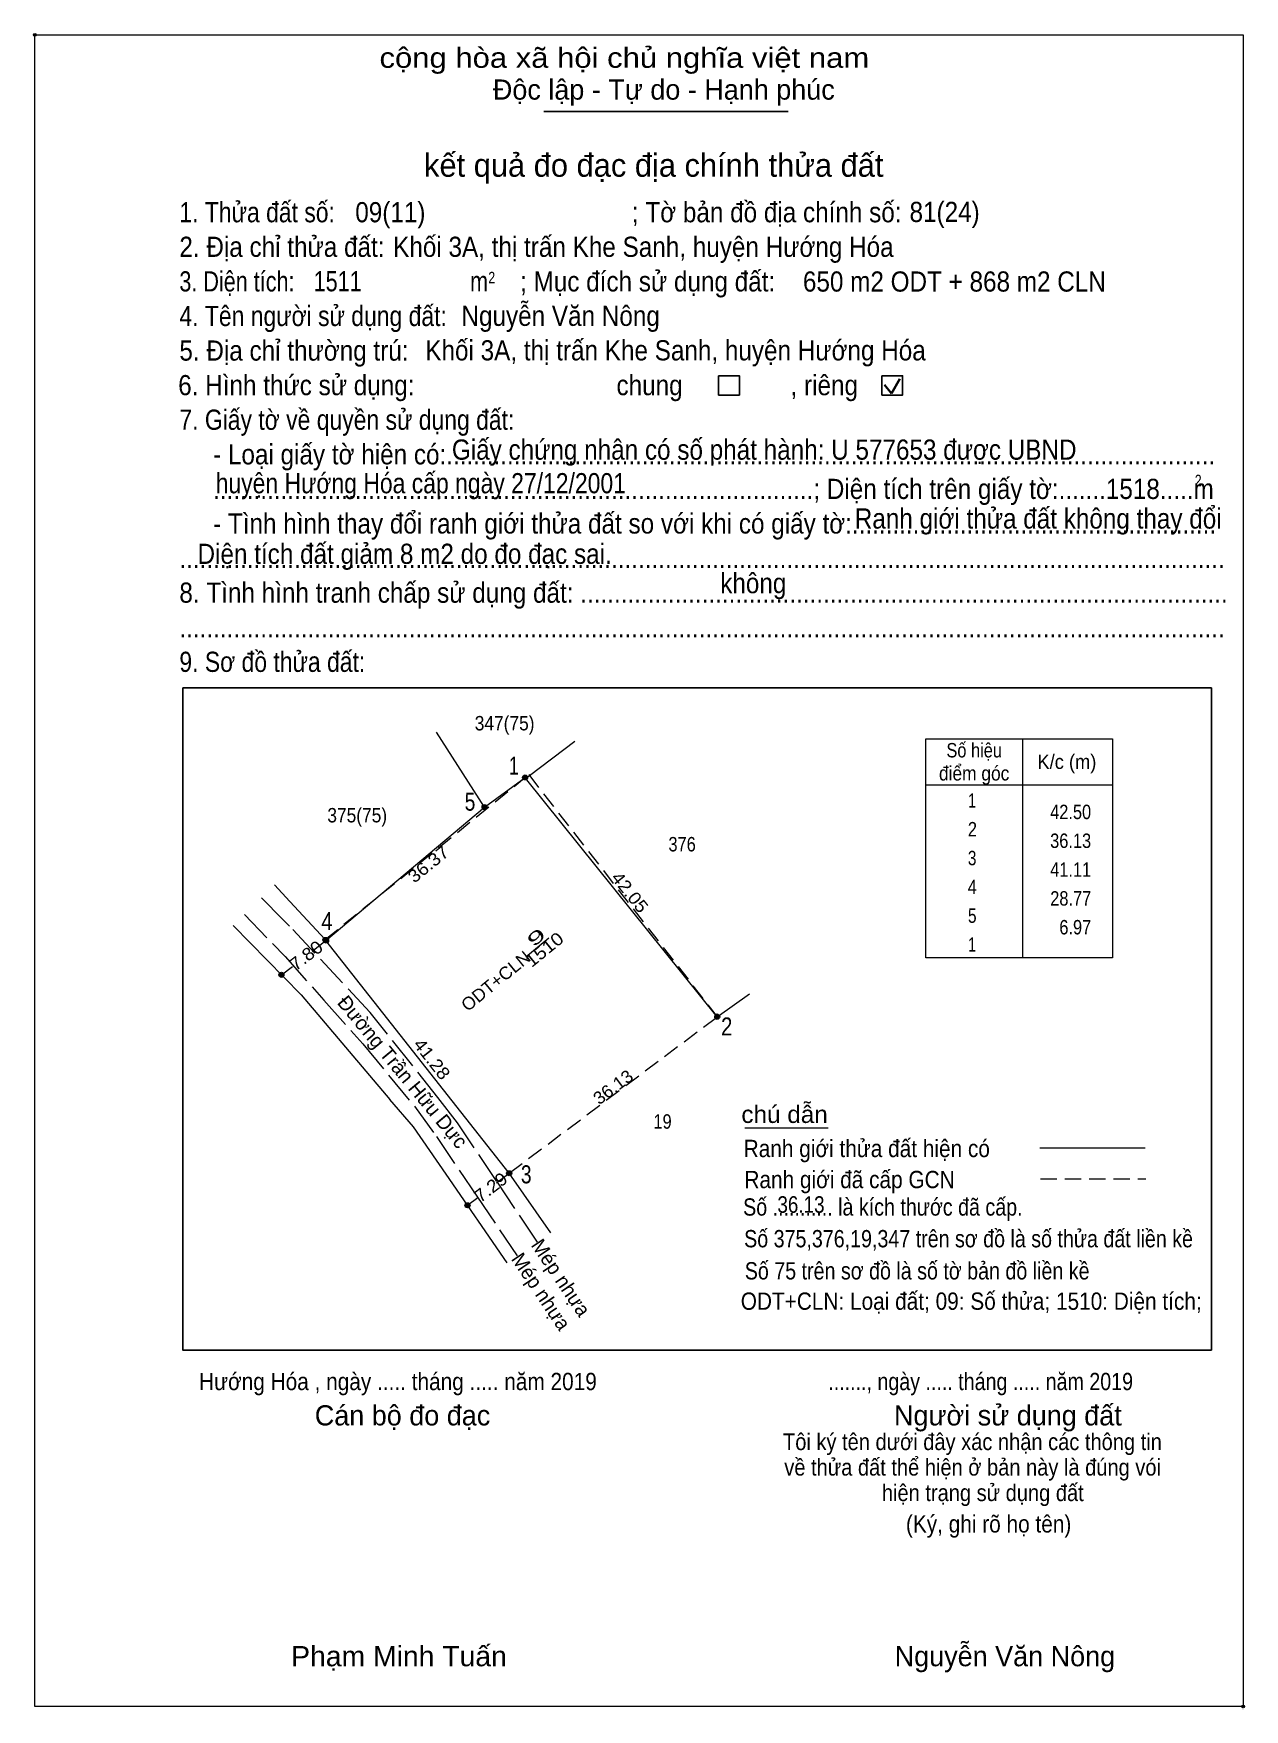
# Model space of a CAD drawing. Header units: metres. Extents: x 551538 to 552829, y 1838513 to 1839106.
# Drawn here: x 551538 to 551706.1, y 1838863.2 to 1839095.8 of the extents above; entities that cross this region are included whole.
import ezdxf
from ezdxf.enums import TextEntityAlignment as Align

# ---------------------------------------------------------------- set-up
doc = ezdxf.new("R2010")
doc.units = ezdxf.units.M
doc.header["$LTSCALE"] = 0.75
doc.header["$PDMODE"] = 32
doc.header["$PDSIZE"] = 0.375
doc.linetypes.add('LONG_DASHED', pattern=[7.5, 6, -1.5])
doc.linetypes.add('MEDIUM_DASHED', pattern=[4.5, 3, -1.5])
doc.layers.add('4', color=7, linetype='Continuous', lineweight=13)

msp = doc.modelspace()

# ---------------------------------------------------------------- texts
at = {"layer": '4'}
for s, height, width, p in [('cộng hòa xã hội chủ nghĩa việt nam', 2.8, 1.15, (551586, 1839091.07)), ('1. Thửa đất số:', 2.8, 0.85, (551558.22, 1839069.63)), ('09(11)', 2.8, 0.9, (551582.64, 1839069.63)), ('; Tờ bản đồ địa chính số:', 2.8, 0.9, (551621.04, 1839069.63)), ('81(24)', 2.8, 0.9, (551659.58, 1839069.67)), ('2. Địa chỉ thửa đất:', 2.8, 0.9, (551558.22, 1839064.83)), ('Khối 3A, thị trấn Khe Sanh, huyện Hướng Hóa', 2.8, 0.9, (551587.9, 1839064.83)), ('3. Diện tích:', 2.8, 0.8, (551558.22, 1839060.03)), ('1511', 2.8, 0.8, (551576.86, 1839060.05)), ('2', 1.6, 0.8, (551601.1, 1839061.15)), ('; Mục đích sử dụng đất:', 2.8, 0.9, (551605.52, 1839060.03)), ('650 m2 ODT + 868 m2 CLN', 2.8, 0.9, (551644.78, 1839060.01)), ('m', 2.8, 0.8, (551598.58, 1839060.03)), ('4. Tên người sử dụng đất:', 2.8, 0.85, (551558.22, 1839055.23)), ('Nguyễn Văn Nông', 2.8, 0.9, (551597.38, 1839055.25)), ('5. Địa chỉ thường trú:', 2.8, 0.9, (551558.22, 1839050.43)), ('Khối 3A, thị trấn Khe Sanh, huyện Hướng Hóa', 2.8, 0.9, (551592.36, 1839050.46)), ('6. Hình thức sử dụng:', 2.8, 0.9, (551558.06, 1839045.63)), ('chung                , riêng', 2.8, 0.9, (551618.9, 1839045.63)), ('7. Giấy tờ về quyền sử dụng đất:', 2.8, 0.85, (551558.22, 1839040.83)), ('     - Loại giấy tờ hiện có:..................................................................................................................', 2.8, 0.9, (551558.22, 1839036.03)), ('Giấy chứng nhận có số phát hành: U 577653 được UBND ', 2.8, 0.9, (551596.05, 1839036.68)), ('huyện Hướng Hóa cấp ngày 27/12/2001', 2.8, 0.85, (551563.26, 1839032.02)), ('2', 1.6, 0.8, (551699.18, 1839032.99)), ('     .........................................................................................; Diện tích trên giấy tờ:.......1518.....m', 2.8, 0.9, (551558.22, 1839031.23)), ('Ranh giới thửa đất không thay đổi', 2.8, 0.9, (551651.98, 1839027.12)), ('     - Tình hình thay đổi ranh giới thửa đất so với khi có giấy tờ:......................................................', 2.8, 0.9, (551558.22, 1839026.43)), ('Diện tích đất giảm 8 m2 do đo đạc sai.', 2.8, 0.9, (551560.74, 1839022.22)), ('...........................................................................................................................................................', 2.8, 0.9, (551558.22, 1839021.63)), ('không', 2.8, 0.9, (551633.3, 1839018.15)), ('8. Tình hình tranh chấp sử dụng đất: ................................................................................................', 2.8, 0.9, (551558.22, 1839016.83)), ('...........................................................................................................................................................', 2.8, 0.9, (551558.22, 1839012.03)), ('9. Sơ đồ thửa đất:', 2.8, 0.85, (551558.22, 1839007.23)), ('chú dẫn', 2.4, 1.05, (551636.24, 1838944.63)), ('Ranh giới thửa đất hiện có ', 2.4, 0.9, (551636.56, 1838939.89)), ('Ranh giới đã cấp GCN', 2.4, 0.9, (551636.66, 1838935.58)), ('Số ........... là kích thước đã cấp.', 2.4, 0.85, (551636.48, 1838931.77)), ('Số 375,376,19,347 trên sơ đồ là số thửa đất liền kề', 2.4, 0.85, (551636.62, 1838927.37)), ('Số 75 trên sơ đồ là số tờ bản đồ liền kề', 2.4, 0.85, (551636.71, 1838922.91)), ('ODT+CLN: Loại đất; 09: Số thửa; 1510: Diện tích;', 2.4, 0.9, (551636.15, 1838918.7)), ('Hướng Hóa , ngày ..... tháng ..... năm 2019', 2.4, 0.9, (551560.96, 1838907.55)), ('......., ngày ..... tháng ..... năm 2019', 2.4, 0.85, (551648.3, 1838907.55)), ('(Ký, ghi rõ họ tên)', 2.4, 0.9, (551659.08, 1838887.79)), ('Phạm Minh Tuấn', 2.8, 1.05, (551573.74, 1838869.23))]:
    msp.add_text(s, height=height, dxfattribs=dict(at, width=width)).set_placement(p)
for s, p in [('Độc lập - Tự do - Hạnh phúc', (551601.74, 1839086.65)), ('Cán bộ đo đạc', (551577.02, 1838902.65)), ('Người sử dụng đất', (551657.42, 1838902.65)), ('Nguyễn Văn Nông', (551657.52, 1838869.23))]:
    msp.add_text(s, height=2.8, dxfattribs=at).set_placement(p)
for s, height, p in [('kết quả đo đạc địa chính thửa đất', 3.2, (551624.07, 1839075.95)), ('.', 0.8002, (551705.8873, 1838863.23))]:
    msp.add_text(s, height=height, dxfattribs=at).set_placement(p, align=Align.CENTER)
for s, height, width, p in [('347(75)', 2, 0.9, (551603.37, 1838999.11)), ('Số hiệu', 2, 0.85, (551668.555, 1838995.36)), ('K/c (m)', 2, 0.95, (551681.425, 1838993.76)), ('điểm góc', 2, 0.9, (551668.55, 1838992.16)), (' 1', 2, 0.75, (551667.99, 1838988.4)), ('375(75)', 2, 0.9, (551582.91, 1838986.34)), (' 2', 2, 0.85, (551667.995, 1838984.4)), ('376', 2, 0.85, (551628.01, 1838982.32)), (' 3', 2, 0.8, (551667.975, 1838980.4)), (' 4', 2, 0.85, (551667.98, 1838976.4)), (' 5', 2, 0.8, (551667.99, 1838972.4)), (' 1', 2, 0.75, (551667.99, 1838968.4)), ('19', 2, 0.85, (551625.295, 1838943.83)), ('Tôi ký tên dưới đây xác nhận các thông tin', 2.313, 0.9, (551668.31, 1838899.23)), ('về thửa đất thể hiện ở bản này là đúng vói', 2.313, 0.9, (551668.34, 1838895.69)), ('hiện trạng sử dụng đất', 2.313, 0.9, (551669.75, 1838892.15))]:
    msp.add_text(s, height=height, dxfattribs=dict(at, width=width)).set_placement(p, align=Align.CENTER)
for s, height, width, p in [(' 1', 2.5, 0.75, (551605.35, 1838992.96)), (' 5', 2.5, 0.8, (551599.31, 1838987.97)), ('42.50', 2, 0.85, (551684.79, 1838986.8)), ('36.13', 2, 0.85, (551684.79, 1838982.8)), ('41.11', 2, 0.85, (551684.79, 1838978.8)), ('28.77', 2, 0.85, (551684.8, 1838974.8)), (' 4', 2.5, 0.85, (551579.51, 1838971.4)), ('6.97', 2, 0.85, (551684.8, 1838970.8)), (' 2', 2.5, 0.85, (551634.99, 1838956.77)), (' 3', 2.5, 0.8, (551607.11, 1838936.25)), ('36.13', 2.3, 0.85, (551647.78, 1838932.16))]:
    msp.add_text(s, height=height, dxfattribs=dict(at, width=width)).set_placement(p, align=Align.RIGHT)
for s, rotation, width, p in [('36.37', 39.007, 1.1, (551593.3393, 1838979.861)), ('42.05', 308.757, 1.1, (551620.0809, 1838976.1078)), ('7.80', 37.604, 1.1, (551576.3561, 1838967.1744)), ('1510', 39.259, 1.15, (551609.4363, 1838968.0168)), ('9', 39.259, 1.9, (551608.3113, 1838969.7156)), ('41.28', 308.214, 1.1, (551592.5888, 1838952.9613)), ('36.13', 36.933, 1.05, (551618.9592, 1838948.9088)), ('7.29', 37.593, 1.1, (551601.9862, 1838935.0062))]:
    msp.add_text(s, height=1.75, rotation=rotation, dxfattribs=dict(at, width=width)).set_placement(p, align=Align.CENTER)
at = {"layer": '4', "width": 1.05}
msp.add_text('ODT+CLN ', height=1.75, rotation=39.259, dxfattribs=at).set_placement((551607.6925, 1838967.7293), align=Align.RIGHT)
at = {"layer": '4'}
for s, rotation, p in [('Đường Trần Hữu Dực', 309.577, (551588.4441, 1838951.0871)), ('Mép nhựa', 303.905, (551610.3548, 1838922.6078)), ('Mép nhựa', 303.905, (551607.5948, 1838920.6878))]:
    msp.add_text(s, height=2, rotation=rotation, dxfattribs=at).set_placement(p, align=Align.CENTER)

# ---------------------------------------------------------------- hatches: boundary and pattern name
at = {"layer": '4'}
for points in [[(551606.56, 1838992.58, 1), (551605.86, 1838992.58, 1)], [(551600.9344, 1838988.4724, 1), (551600.2344, 1838988.4724, 1)], [(551578.8459, 1838970.0398, 1), (551578.1459, 1838970.0398, 1)], [(551578.9274, 1838969.9333, 1), (551578.2274, 1838969.9333, 1)], [(551572.74, 1838965.19, 1), (551572.04, 1838965.19, 1)], [(551633.23, 1838959.36, 1), (551632.53, 1838959.36, 1)], [(551604.35, 1838937.65, 1), (551603.65, 1838937.65, 1)], [(551598.57, 1838933.2, 1), (551597.87, 1838933.2, 1)]]:
    msp.add_hatch(color=256, dxfattribs=at).paths.add_polyline_path(points)

# ---------------------------------------------------------------- linework, layer by layer
at = {"layer": '4', "lineweight": 25}
for p, q in [((551608.8, 1839085), (551642.72, 1839085)), ((551558.72, 1839005), (551701.52, 1839005)), ((551701.52, 1839005), (551701.52, 1838913.08))]:
    msp.add_line(p, q, dxfattribs=at)
at = {"layer": '4', "lineweight": 35}
for p, q in [((551656.11, 1839047.09), (551657.07, 1839045.85)), ((551657.07, 1839045.85), (551658.23, 1839047.92))]:
    msp.add_line(p, q, dxfattribs=at)
at = {"layer": '4'}
for p, q in [((551600.6, 1838988.45), (551593.91, 1838998.87)), ((551600.6, 1838988.45), (551593.91, 1838998.87)), ((551675.27, 1838997.96), (551675.27, 1838967.56)), ((551632.88, 1838959.36), (551606.46, 1838992.27)), ((551578.57, 1838969.95), (551600.6, 1838988.45)), ((551573.55, 1838975.38), (551571.44, 1838977.67)), ((551565.68, 1838972.02), (551575.13, 1838962.39)), ((551576.67, 1838968.49), (551578.57, 1838969.95)), ((551604, 1838937.65), (551578.57, 1838969.95)), ((551606.32, 1838967.68), (551609.53, 1838970.3)), ((551572.39, 1838965.19), (551573.91, 1838966.36)), ((551575.13, 1838962.39), (551587.45, 1838947.89)), ((551632.88, 1838959.36), (551637.37, 1838962.56)), ((551632.88, 1838959.36), (551637.37, 1838962.56)), ((551590.72, 1838944.1), (551587.45, 1838947.89)), ((551595.26, 1838937.51), (551590.72, 1838944.1)), ((551636.72, 1838943.96), (551648.3, 1838943.96)), ((551677.68, 1838941.17), (551692.3, 1838941.17)), ((551603.72, 1838925.22), (551595.26, 1838937.51)), ((551602.25, 1838936.3), (551604, 1838937.65)), ((551609.77, 1838929.36), (551604, 1838937.65)), ((551598.22, 1838933.2), (551599.65, 1838934.3))]:
    msp.add_line(p, q, dxfattribs=at)
at = {"layer": '4', "linetype": 'LONG_DASHED'}
for p, q in [((551571.09, 1838974.38), (551569.6, 1838975.87)), ((551607.94, 1838928.09), (551602.36, 1838936.39))]:
    msp.add_line(p, q, dxfattribs=at)
at = {"layer": '4', "linetype": 'MEDIUM_DASHED'}
for p, q in [((551604, 1838937.65), (551632.88, 1838959.36)), ((551677.78, 1838936.86), (551692.4, 1838936.86))]:
    msp.add_line(p, q, dxfattribs=at)
at = {"layer": '4'}
msp.add_lwpolyline([(551538.16, 1839095.64), (551705.89, 1839095.64), (551705.89, 1838863.64), (551538.16, 1838863.64)], close=True, dxfattribs=at)
at = {"layer": '4', "lineweight": 25}
for points in [[(551633.07, 1839048.33), (551635.96, 1839048.33), (551635.96, 1839045.64), (551633.07, 1839045.64)], [(551655.74, 1839048.33), (551658.62, 1839048.33), (551658.62, 1839045.64), (551655.74, 1839045.64)]]:
    msp.add_lwpolyline(points, close=True, dxfattribs=at)
msp.add_lwpolyline([(551701.52, 1838913.08), (551558.72, 1838913.08), (551558.72, 1839005)], dxfattribs=at)
at = {"layer": '4'}
for points in [[(551606.32, 1838992.49), (551606.81, 1838992.85), (551613.14, 1838997.61)], [(551675.27, 1838967.56), (551661.83, 1838967.56), (551661.83, 1838997.96), (551675.27, 1838997.96)], [(551675.27, 1838997.96), (551687.75, 1838997.96), (551687.75, 1838967.56), (551675.27, 1838967.56)], [(551600.6, 1838988.45), (551606.21, 1838992.58), (551606.46, 1838992.27)], [(551661.83, 1838991.56), (551675.27, 1838991.56), (551687.75, 1838991.56)], [(551578.57, 1838969.95), (551578.45, 1838970.08), (551573.55, 1838975.38)]]:
    msp.add_lwpolyline(points, dxfattribs=at)
at = {"layer": '4', "linetype": 'MEDIUM_DASHED'}
msp.add_lwpolyline([(551578.45, 1838970.08), (551606.71, 1838992.97), (551632.88, 1838959.36)], dxfattribs=at)
at = {"layer": '4', "linetype": 'LONG_DASHED'}
for points in [[(551602.29, 1838936.5), (551596.81, 1838944.65), (551594.12, 1838948.18), (551584.7, 1838959.97), (551573.52, 1838971.95), (551571.11, 1838974.36)], [(551567.24, 1838973.55), (551572.89, 1838967.73), (551578.29, 1838961.67), (551583.69, 1838955.61), (551590.84, 1838946.96), (551593.9, 1838942.73), (551599.52, 1838934.45), (551605.13, 1838926.18)]]:
    msp.add_lwpolyline(points, dxfattribs=at)
at = {"layer": '4'}
for centre in [(551606.21, 1838992.58), (551600.5844, 1838988.4724), (551578.4959, 1838970.0398), (551578.5774, 1838969.9333), (551572.39, 1838965.19), (551632.88, 1838959.36), (551604, 1838937.65), (551598.22, 1838933.2)]:
    msp.add_circle(centre, 0.35, dxfattribs=at)
for p in [(551538.16, 1839095.64), (551606.32, 1838992.5), (551606.32, 1838992.49), (551600.67, 1838988.46), (551578.58, 1838970), (551632.85, 1838959.61), (551705.89, 1838863.64)]:
    msp.add_point(p, dxfattribs=at)

msp.set_redraw_order([(e.dxf.handle, doc.entitydb.next_handle()) for e in msp.query("TEXT MTEXT ATTDEF DIMENSION ARC_DIMENSION")])  # texts and dimensions are drawn at this point

doc.saveas('drawing.dxf')
